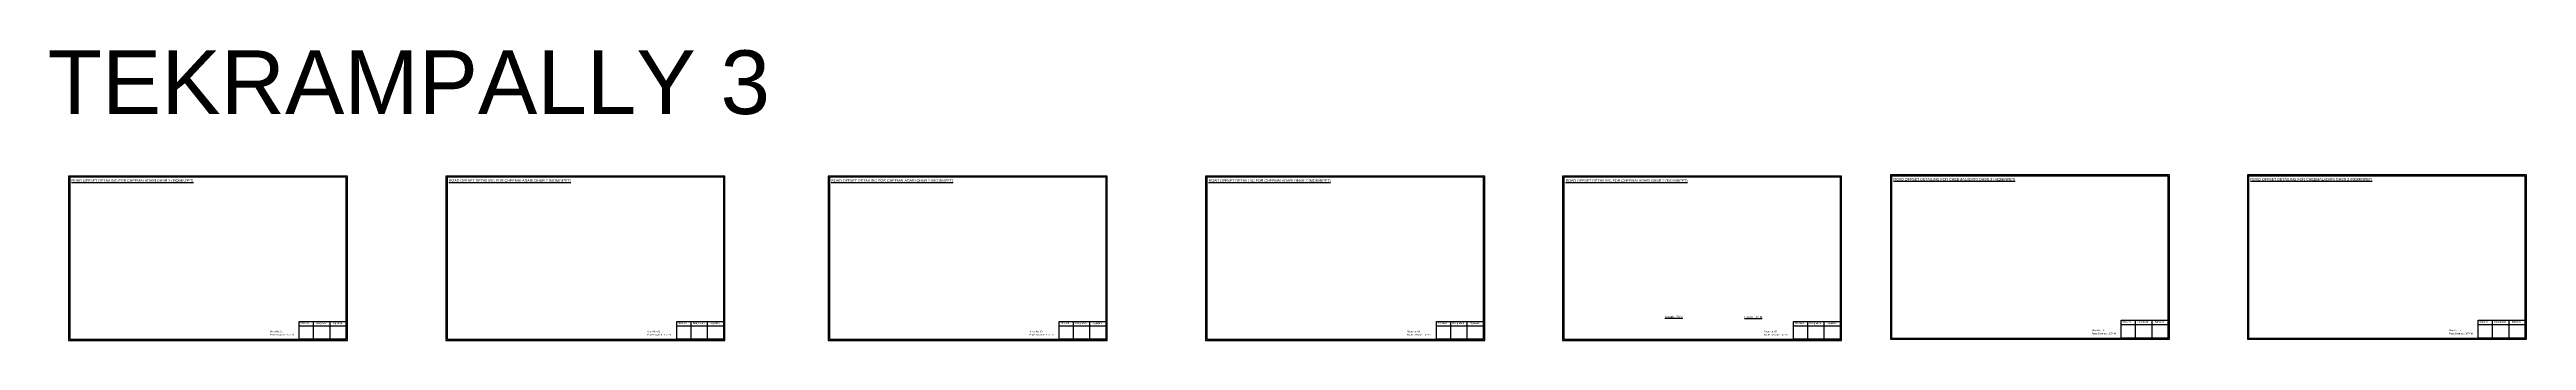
# Model space of a CAD drawing. Header units: inches. Extents: x -117 to 51867, y -12715 to 3423.
# Drawn here: x 20712 to 25474, y -2359 to -1799 of the extents above; entities that cross this region are included whole.
import ezdxf

# ---------------------------------------------------------------- set-up
doc = ezdxf.new("R2010")
doc.units = ezdxf.units.IN
doc.header["$MEASUREMENT"] = 0
doc.layers.add('PDF_Geometry', color=7, linetype='Continuous')
doc.layers.add('PDF_Text', color=5, linetype='Continuous')
doc.styles.add('PDF Arial', font='arial.ttf')
doc.styles.get("Standard").update_dxf_attribs({"font": 'arial.ttf'})

msp = doc.modelspace()

# ---------------------------------------------------------------- linework, layer by layer
at = {"layer": 'PDF_Geometry'}
for points in [[(20748.8, -2042.7), (20748.8, -2359.4), (21285.3, -2359.4), (21285.3, -2042.7)], [(20751.2, -2045.1), (20751.2, -2357), (21282.9, -2357), (21282.9, -2045.1)], [(21474.3, -2042.7), (21474.3, -2359.4), (22010.8, -2359.4), (22010.8, -2042.7)], [(21476.6, -2045.1), (21476.6, -2357), (22008.4, -2357), (22008.4, -2045.1)], [(22209.3, -2042.7), (22209.3, -2359.4), (22745.8, -2359.4), (22745.8, -2042.7)], [(22211.6, -2045.1), (22211.6, -2357), (22743.4, -2357), (22743.4, -2045.1)], [(22934.8, -2042.7), (22934.8, -2359.4), (23471.3, -2359.4), (23471.3, -2042.7)], [(22937.1, -2045.1), (22937.1, -2357), (23468.8, -2357), (23468.8, -2045.1)], [(23621, -2042.7), (23621, -2359.4), (24157.4, -2359.4), (24157.4, -2042.7)], [(23623.3, -2045.1), (23623.3, -2357), (24155, -2357), (24155, -2045.1)], [(24251.2, -2040.3), (24251.2, -2357), (24787.6, -2357), (24787.6, -2040.3)], [(24253.5, -2042.6), (24253.5, -2354.6), (24785.2, -2354.6), (24785.2, -2042.6)], [(24937.3, -2040.3), (24937.3, -2357), (25473.8, -2357), (25473.8, -2040.3)], [(24939.7, -2042.6), (24939.7, -2354.6), (25471.4, -2354.6), (25471.4, -2042.6)]]:
    msp.add_lwpolyline(points, close=True, dxfattribs=at)
at = {"layer": 'PDF_Geometry', "color": 242, "true_color": 0xcc1f26}
for points in [[(21282.9, -2357.1), (21192.5, -2357.1), (21192.5, -2322.5), (21282.9, -2322.5)], [(22008.4, -2357.1), (21918, -2357.1), (21918, -2322.5), (22008.4, -2322.5)], [(22743.4, -2357.1), (22653, -2357.1), (22653, -2322.5), (22743.4, -2322.5)], [(23468.8, -2357.1), (23378.5, -2357.1), (23378.5, -2322.5), (23468.8, -2322.5)], [(24155, -2357.1), (24064.7, -2357.1), (24064.7, -2322.5), (24155, -2322.5)], [(24785.2, -2354.7), (24694.9, -2354.7), (24694.9, -2320.1), (24785.2, -2320.1)], [(25471.4, -2354.7), (25381, -2354.7), (25381, -2320.1), (25471.4, -2320.1)]]:
    msp.add_lwpolyline(points, close=True, dxfattribs=at)
for points in [[(21192.5, -2330.9), (21282.9, -2330.9)], [(21219.5, -2322.5), (21219.5, -2357.1)], [(21251.3, -2322.5), (21251.3, -2357.1)], [(21918, -2330.9), (22008.4, -2330.9)], [(21945, -2322.5), (21945, -2357.1)], [(21976.7, -2322.5), (21976.7, -2357.1)], [(22653, -2330.9), (22743.4, -2330.9)], [(22680, -2322.5), (22680, -2357.1)], [(22711.7, -2322.5), (22711.7, -2357.1)], [(23378.5, -2330.9), (23468.8, -2330.9)], [(23405.5, -2322.5), (23405.5, -2357.1)], [(23437.2, -2322.5), (23437.2, -2357.1)], [(24064.7, -2330.9), (24155, -2330.9)], [(24091.7, -2322.5), (24091.7, -2357.1)], [(24123.4, -2322.5), (24123.4, -2357.1)], [(24694.9, -2328.5), (24785.2, -2328.5)], [(24721.8, -2320.1), (24721.8, -2354.7)], [(24753.6, -2320.1), (24753.6, -2354.7)], [(25381, -2328.5), (25471.4, -2328.5)], [(25408, -2320.1), (25408, -2354.7)], [(25439.8, -2320.1), (25439.8, -2354.7)]]:
    msp.add_lwpolyline(points, dxfattribs=at)

# ---------------------------------------------------------------- texts
for s, height, p in [('TEKRAMPALLY 3', 122.535, (20708.6, -1923.3)), ('Sheet No. 01', 3, (21136, -2343.6)), ('Route Distance : 1574 M', 3, (21135.9, -2349.7)), ('Sheet No. 02', 3, (21861.5, -2343.6)), ('Route Distance : 1574 M', 3, (21861.3, -2349.7)), ('Sheet No. 03', 3, (22596.5, -2343.6)), ('Route Distance : 1574 M', 3, (22596.3, -2349.7)), ('Sheet No. 04', 3, (23322, -2343.6)), ('Route Distance : 1574 M', 3, (23321.8, -2349.7)), ('Route Distance : 1574 M', 3, (24008, -2349.7)), ('Sheet No. 05', 3, (24008.2, -2343.6)), ('Route Distance : 1574 M', 3, (24638.2, -2347.3)), ('Sheet No. 06', 3, (24638.4, -2341.2)), ('Sheet No. 07', 3, (25324.5, -2341.2)), ('Route Distance : 1574 M', 3, (25324.4, -2347.3))]:
    msp.add_text(s, height=height).set_placement(p)
at = {"color": 242, "true_color": 0xcd2027}
for s, height, p in [('%%UROAD OFFSET DETAILING FOR CHEEMALADARI OHSR 2 (MOMINPET)', 5, (24256.9, -2051.4)), ('%%UROAD OFFSET DETAILING FOR CHEEMALADARI OHSR 2 (MOMINPET)', 5, (24943.1, -2051.4)), ('%%UROAD OFFSET DETAILING FOR CHEEMALADARI OHSR 2 (MOMINPET)', 5, (20754.6, -2053.8)), ('%%UROAD OFFSET DETAILING FOR CHEEMALADARI OHSR 2 (MOMINPET)', 5, (21480.1, -2053.8)), ('%%UROAD OFFSET DETAILING FOR CHEEMALADARI OHSR 2 (MOMINPET)', 5, (22215.1, -2053.8)), ('%%UROAD OFFSET DETAILING FOR CHEEMALADARI OHSR 2 (MOMINPET)', 5, (22940.6, -2053.8)), ('%%UROAD OFFSET DETAILING FOR CHEEMALADARI OHSR 2 (MOMINPET)', 5, (23626.7, -2053.8)), ('%%ULength : 79 M', 4, (23817.7, -2315.8)), ('%%ULength : 52 M', 4, (23970.4, -2316.4))]:
    msp.add_text(s, height=height, dxfattribs=at).set_placement(p)
at = {"layer": 'PDF_Text', "color": 7, "attachment_point": 7, "style": 'PDF Arial'}
for s, insert, char_height in [('Checked', (21195.1, -2327.4), 3), ('Designation', (21223.5, -2328.2), 3.001), ('Signature', (21257.2, -2328.2), 3), ('Checked', (21920.6, -2327.4), 3), ('Designation', (21949, -2328.2), 3.001), ('Signature', (21982.7, -2328.2), 3), ('Checked', (22655.6, -2327.4), 3), ('Designation', (22684, -2328.2), 3.001), ('Signature', (22717.7, -2328.2), 3), ('Checked', (23381.1, -2327.4), 3), ('Designation', (23409.5, -2328.2), 3.001), ('Signature', (23443.2, -2328.2), 3), ('Checked', (24067.3, -2327.4), 3), ('Designation', (24095.7, -2328.2), 3.001), ('Signature', (24129.3, -2328.2), 3), ('Checked', (24697.5, -2325), 3), ('Designation', (24725.8, -2325.8), 3.001), ('Signature', (24759.5, -2325.8), 3), ('Checked', (25383.7, -2325), 3), ('Designation', (25412, -2325.8), 3.001), ('Signature', (25445.7, -2325.8), 3)]:
    msp.add_mtext(s, dxfattribs=dict(at, insert=insert, char_height=char_height))

doc.saveas('drawing.dxf')
